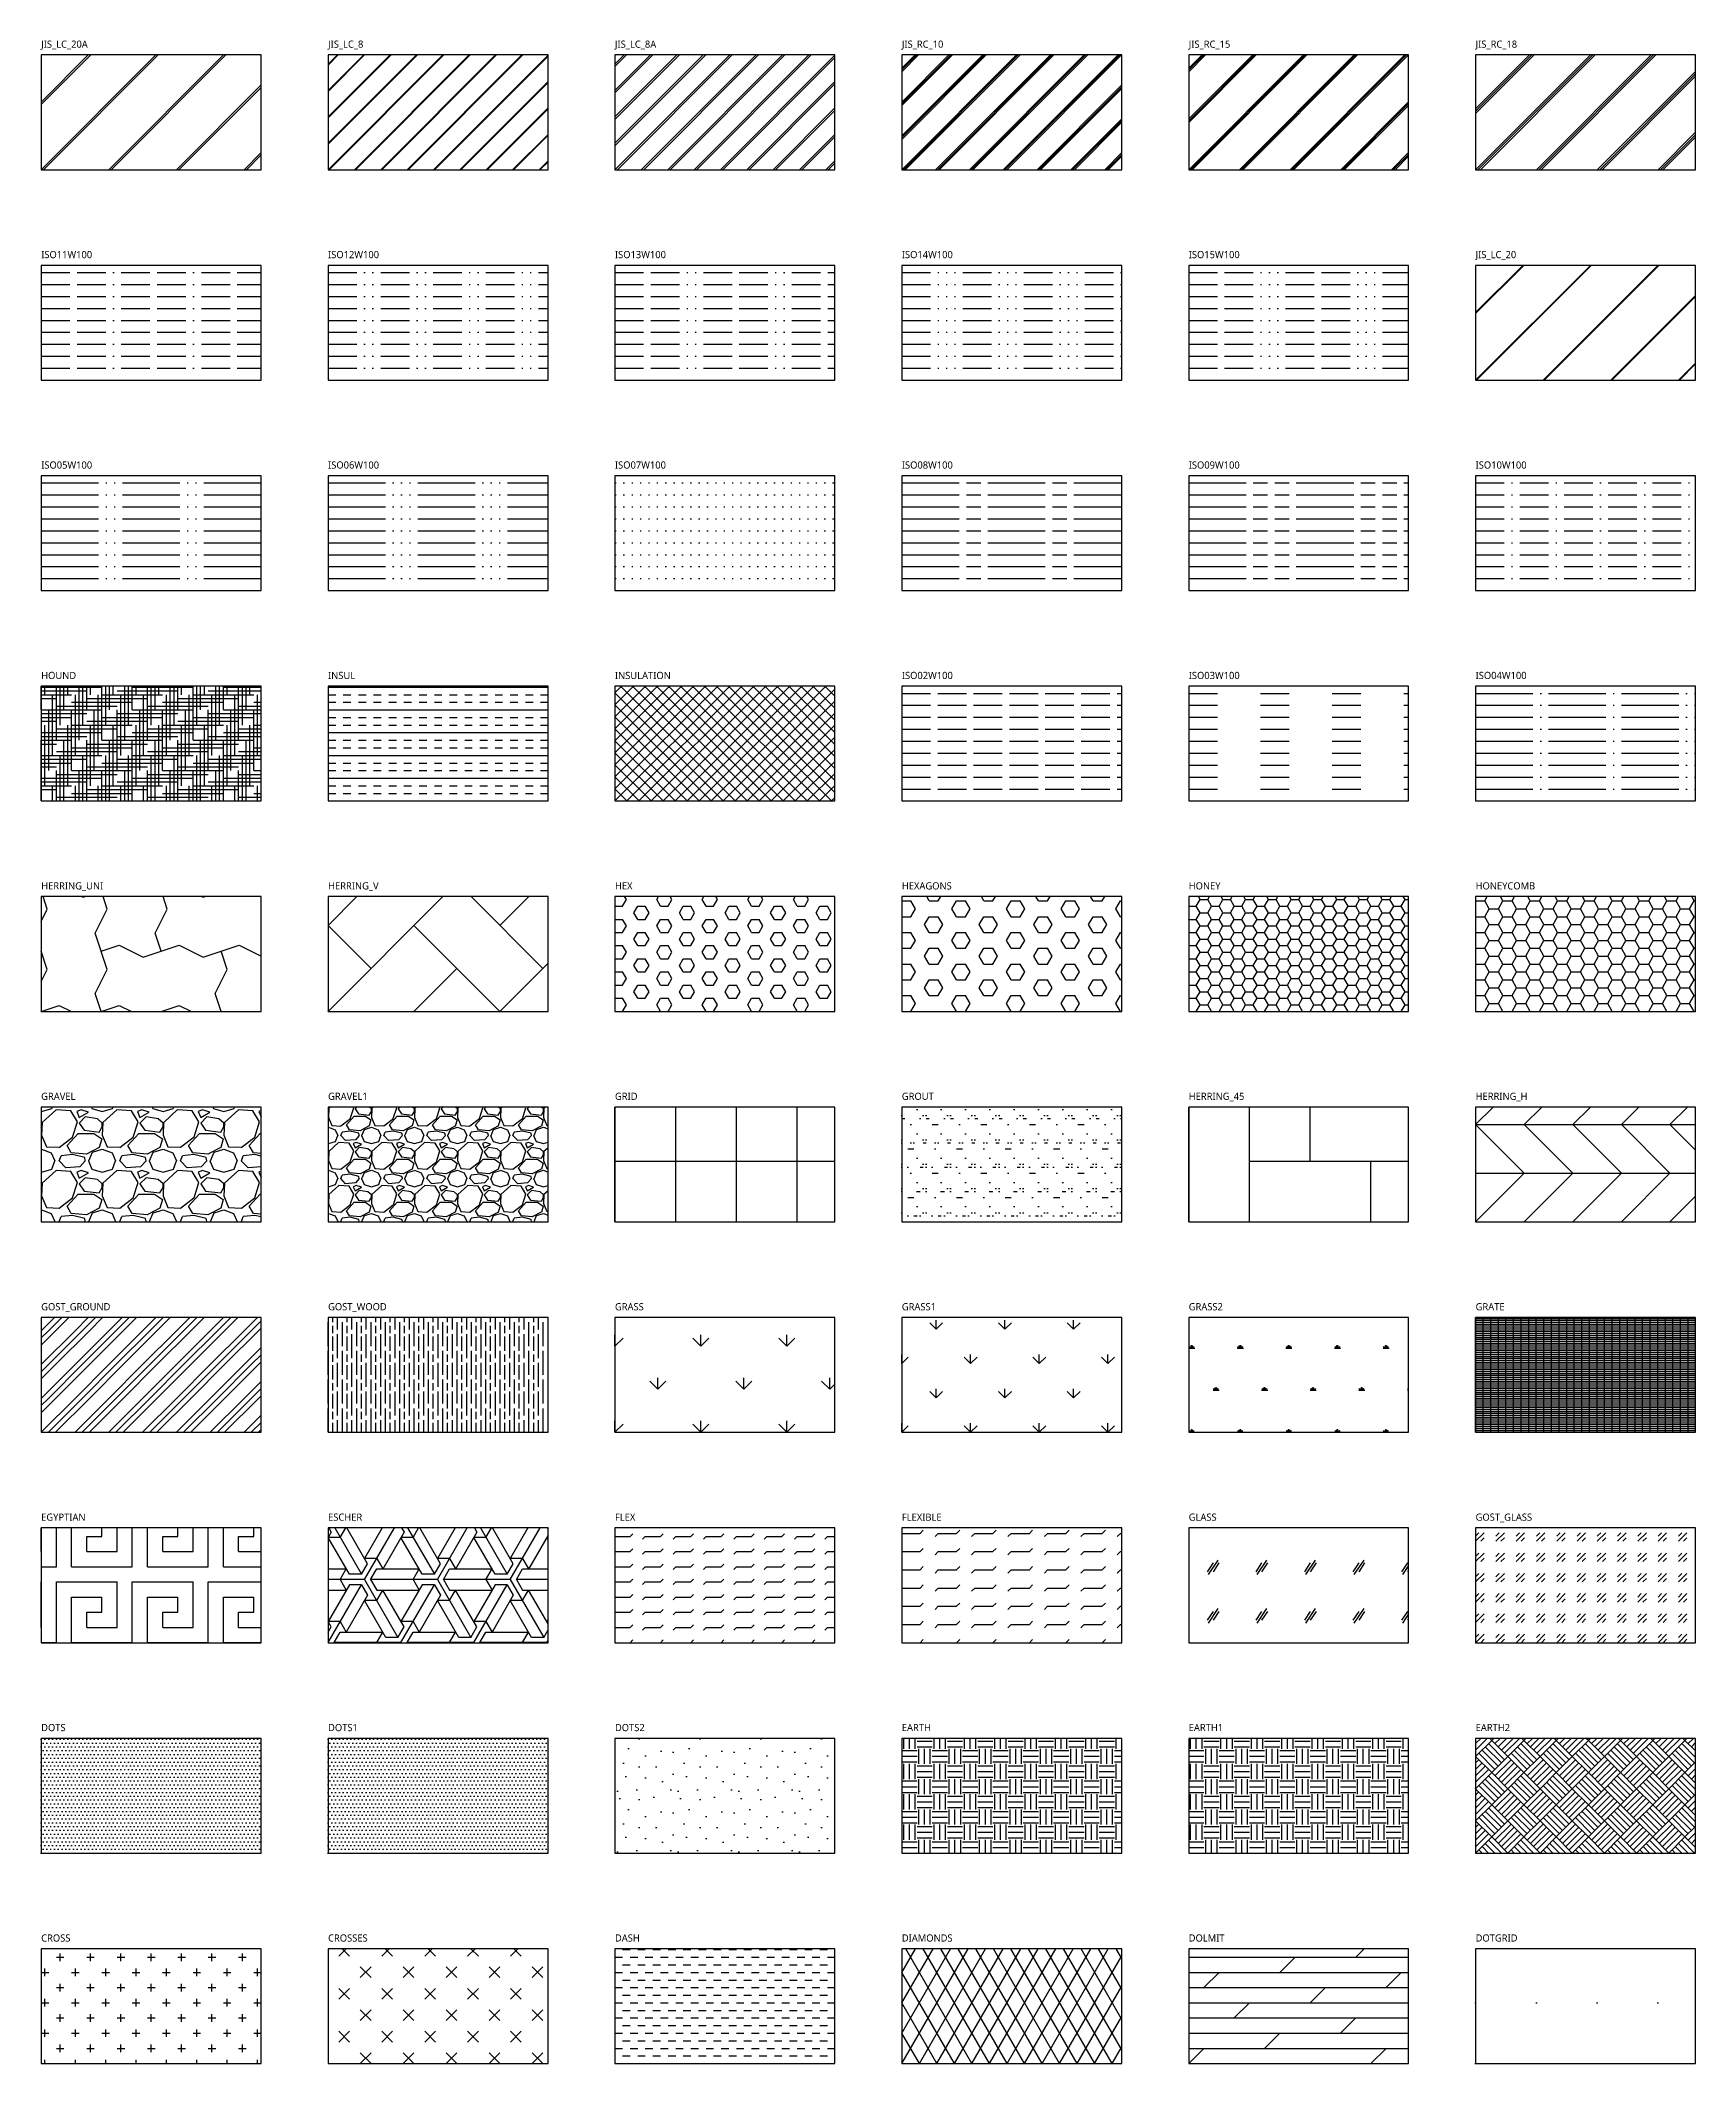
# Model space of a CAD drawing. Header units: metres. Extents: x 0 to 692, y 8 to 2774.
# Drawn here: x 0 to 692, y 920 to 1766 of the extents above; entities that cross this region are included whole.
import ezdxf

# ---------------------------------------------------------------- set-up
doc = ezdxf.new("R2010")
doc.units = ezdxf.units.M
for name, color, linetype in [('FRAME', 8, 'Continuous'), ('HATCH', 7, 'Continuous'), ('LABEL', 2, 'Continuous')]:
    doc.layers.add(name, color=color, linetype=linetype)
doc.styles.add('OpenSans', font='OpenSans-Regular.ttf')

msp = doc.modelspace()

# ---------------------------------------------------------------- texts
at = {"layer": 'LABEL', "style": 'OpenSans'}
for s, p in [('JIS_LC_20A', (0, 1763)), ('JIS_LC_8', (120, 1763)), ('JIS_LC_8A', (240, 1763)), ('JIS_RC_10', (360, 1763)), ('JIS_RC_15', (480, 1763)), ('JIS_RC_18', (600, 1763)), ('ISO11W100', (0, 1675)), ('ISO12W100', (120, 1675)), ('ISO13W100', (240, 1675)), ('ISO14W100', (360, 1675)), ('ISO15W100', (480, 1675)), ('JIS_LC_20', (600, 1675)), ('ISO05W100', (0, 1587)), ('ISO06W100', (120, 1587)), ('ISO07W100', (240, 1587)), ('ISO08W100', (360, 1587)), ('ISO09W100', (480, 1587)), ('ISO10W100', (600, 1587)), ('HOUND', (0, 1499)), ('INSUL', (120, 1499)), ('INSULATION', (240, 1499)), ('ISO02W100', (360, 1499)), ('ISO03W100', (480, 1499)), ('ISO04W100', (600, 1499)), ('HERRING_UNI', (0, 1411)), ('HERRING_V', (120, 1411)), ('HEX', (240, 1411)), ('HEXAGONS', (360, 1411)), ('HONEY', (480, 1411)), ('HONEYCOMB', (600, 1411)), ('GRAVEL', (0, 1323)), ('GRAVEL1', (120, 1323)), ('GRID', (240, 1323)), ('GROUT', (360, 1323)), ('HERRING_45', (480, 1323)), ('HERRING_H', (600, 1323)), ('GOST_GROUND', (0, 1235)), ('GOST_WOOD', (120, 1235)), ('GRASS', (240, 1235)), ('GRASS1', (360, 1235)), ('GRASS2', (480, 1235)), ('GRATE', (600, 1235)), ('EGYPTIAN', (0, 1147)), ('ESCHER', (120, 1147)), ('FLEX', (240, 1147)), ('FLEXIBLE', (360, 1147)), ('GLASS', (480, 1147)), ('GOST_GLASS', (600, 1147)), ('DOTS', (0, 1059)), ('DOTS1', (120, 1059)), ('DOTS2', (240, 1059)), ('EARTH', (360, 1059)), ('EARTH1', (480, 1059)), ('EARTH2', (600, 1059)), ('CROSS', (0, 971)), ('CROSSES', (120, 971)), ('DASH', (240, 971)), ('DIAMONDS', (360, 971)), ('DOLMIT', (480, 971)), ('DOTGRID', (600, 971))]:
    msp.add_text(s, height=3, dxfattribs=at).set_placement(p)

# ---------------------------------------------------------------- hatches: boundary and pattern name
at = {"layer": 'HATCH'}
h = msp.add_hatch(dxfattribs=at)
h.set_pattern_fill('JIS_LC_20A', style=0)
h.set_pattern_definition([(45, (0, 1712), (-14.142, 14.142), []), (45, (1, 1712), (-14.142, 14.142), [])])
h.paths.add_polyline_path([(0, 1712), (92, 1712), (92, 1760), (0, 1760)])
h = msp.add_hatch(dxfattribs=at)
h.set_pattern_fill('JIS_LC_8', style=0)
h.set_pattern_definition([(45, (120, 1712), (-5.51543, 5.51543), []), (45, (120.4, 1712), (-5.51543, 5.51543), [])])
h.paths.add_polyline_path([(120, 1712), (212, 1712), (212, 1760), (120, 1760)])
h = msp.add_hatch(dxfattribs=at)
h.set_pattern_fill('JIS_LC_8A', style=0)
h.set_pattern_definition([(45, (240, 1712), (-5.51543, 5.51543), []), (45, (241, 1712), (-5.51543, 5.51543), [])])
h.paths.add_polyline_path([(240, 1712), (332, 1712), (332, 1760), (240, 1760)])
h = msp.add_hatch(dxfattribs=at)
h.set_pattern_fill('JIS_RC_10', style=0)
h.set_pattern_definition([(45, (360, 1712), (-7.0711, 7.0711), []), (45, (360.725, 1712), (-7.0711, 7.0711), []), (45, (361.45, 1712), (-7.0711, 7.0711), [])])
h.paths.add_polyline_path([(360, 1712), (452, 1712), (452, 1760), (360, 1760)])
h = msp.add_hatch(dxfattribs=at)
h.set_pattern_fill('JIS_RC_15', style=0)
h.set_pattern_definition([(45, (480, 1712), (-10.6066, 10.6066), []), (45, (480.725, 1712), (-10.6066, 10.6066), []), (45, (481.45, 1712), (-10.6066, 10.6066), [])])
h.paths.add_polyline_path([(480, 1712), (572, 1712), (572, 1760), (480, 1760)])
h = msp.add_hatch(dxfattribs=at)
h.set_pattern_fill('JIS_RC_18', style=0)
h.set_pattern_definition([(45, (600, 1712), (-12.728, 12.728), []), (45, (601, 1712), (-12.728, 12.728), []), (45, (602, 1712), (-12.728, 12.728), [])])
h.paths.add_polyline_path([(600, 1712), (692, 1712), (692, 1760), (600, 1760)])
h = msp.add_hatch(dxfattribs=at)
h.set_pattern_fill('ISO11W100', style=0)
h.set_pattern_definition([(0, (0, 1624), (0, 5), [12, -3, 12, -3, 0.5, -3])])
h.paths.add_polyline_path([(0, 1624), (92, 1624), (92, 1672), (0, 1672)])
h = msp.add_hatch(dxfattribs=at)
h.set_pattern_fill('ISO12W100', style=0)
h.set_pattern_definition([(0, (120, 1624), (0, 5), [12, -3, 0.5, -3, 0.5, -3])])
h.paths.add_polyline_path([(120, 1624), (212, 1624), (212, 1672), (120, 1672)])
h = msp.add_hatch(dxfattribs=at)
h.set_pattern_fill('ISO13W100', style=0)
h.set_pattern_definition([(0, (240, 1624), (0, 5), [12, -3, 12, -3, 0.5, -6.5]), (0, (240, 1624), (0, 5), [-33.5, 0.5, -3])])
h.paths.add_polyline_path([(240, 1624), (332, 1624), (332, 1672), (240, 1672)])
h = msp.add_hatch(dxfattribs=at)
h.set_pattern_fill('ISO14W100', style=0)
h.set_pattern_definition([(0, (360, 1624), (0, 5), [12, -3, 0.5, -3, 0.5, -6.5]), (0, (360, 1624), (0, 5), [-22, 0.5, -3])])
h.paths.add_polyline_path([(360, 1624), (452, 1624), (452, 1672), (360, 1672)])
h = msp.add_hatch(dxfattribs=at)
h.set_pattern_fill('ISO15W100', style=0)
h.set_pattern_definition([(0, (480, 1624), (0, 5), [12, -3, 12, -3, 0.5, -10]), (0, (480, 1624), (0, 5), [-33.5, 0.5, -3, 0.5, -3])])
h.paths.add_polyline_path([(480, 1624), (572, 1624), (572, 1672), (480, 1672)])
h = msp.add_hatch(dxfattribs=at)
h.set_pattern_fill('JIS_LC_20', style=0)
h.set_pattern_definition([(45, (600, 1624), (-14.142, 14.142), []), (45, (600.4, 1624), (-14.142, 14.142), [])])
h.paths.add_polyline_path([(600, 1624), (692, 1624), (692, 1672), (600, 1672)])
h = msp.add_hatch(dxfattribs=at)
h.set_pattern_fill('ISO05W100', style=0)
h.set_pattern_definition([(0, (0, 1536), (0, 5), [24, -3, 0.5, -3, 0.5, -3])])
h.paths.add_polyline_path([(0, 1536), (92, 1536), (92, 1584), (0, 1584)])
h = msp.add_hatch(dxfattribs=at)
h.set_pattern_fill('ISO06W100', style=0)
h.set_pattern_definition([(0, (120, 1536), (0, 5), [24, -3, 0.5, -3, 0.5, -6.5]), (0, (120, 1536), (0, 5), [-34, 0.5, -3])])
h.paths.add_polyline_path([(120, 1536), (212, 1536), (212, 1584), (120, 1584)])
h = msp.add_hatch(dxfattribs=at)
h.set_pattern_fill('ISO07W100', style=0)
h.set_pattern_definition([(0, (240, 1536), (0, 5), [0.5, -3])])
h.paths.add_polyline_path([(240, 1536), (332, 1536), (332, 1584), (240, 1584)])
h = msp.add_hatch(dxfattribs=at)
h.set_pattern_fill('ISO08W100', style=0)
h.set_pattern_definition([(0, (360, 1536), (0, 5), [24, -3, 6, -3])])
h.paths.add_polyline_path([(360, 1536), (452, 1536), (452, 1584), (360, 1584)])
h = msp.add_hatch(dxfattribs=at)
h.set_pattern_fill('ISO09W100', style=0)
h.set_pattern_definition([(0, (480, 1536), (0, 5), [24, -3, 6, -3, 6, -3])])
h.paths.add_polyline_path([(480, 1536), (572, 1536), (572, 1584), (480, 1584)])
h = msp.add_hatch(dxfattribs=at)
h.set_pattern_fill('ISO10W100', style=0)
h.set_pattern_definition([(0, (600, 1536), (0, 5), [12, -3, 0.5, -3])])
h.paths.add_polyline_path([(600, 1536), (692, 1536), (692, 1584), (600, 1584)])
h = msp.add_hatch(dxfattribs=at)
h.set_pattern_fill('HOUND', style=0)
h.set_pattern_definition([(0, (0, 1448), (6.35, 1.5875), [25.4, -12.7]), (90, (0, 1448), (-1.5875, -6.35), [25.4, -12.7])])
h.paths.add_polyline_path([(0, 1448), (92, 1448), (92, 1496), (0, 1496)])
h = msp.add_hatch(dxfattribs=at)
h.set_pattern_fill('INSUL', style=0)
h.set_pattern_definition([(0, (120, 1448), (0, 9.525), []), (0, (120, 1451.175), (0, 9.525), [3.175, -3.175]), (0, (120, 1454.35), (0, 9.525), [3.175, -3.175])])
h.paths.add_polyline_path([(120, 1448), (212, 1448), (212, 1496), (120, 1496)])
h = msp.add_hatch(dxfattribs=at)
h.set_pattern_fill('INSULATION', style=0)
h.set_pattern_definition([(45, (240, 1448), (-2.51447, 2.51447), []), (135, (240, 1448), (-2.51447, -2.51447), [])])
h.paths.add_polyline_path([(240, 1448), (332, 1448), (332, 1496), (240, 1496)])
h = msp.add_hatch(dxfattribs=at)
h.set_pattern_fill('ISO02W100', style=0)
h.set_pattern_definition([(0, (360, 1448), (0, 5), [12, -3])])
h.paths.add_polyline_path([(360, 1448), (452, 1448), (452, 1496), (360, 1496)])
h = msp.add_hatch(dxfattribs=at)
h.set_pattern_fill('ISO03W100', style=0)
h.set_pattern_definition([(0, (480, 1448), (0, 5), [12, -18])])
h.paths.add_polyline_path([(480, 1448), (572, 1448), (572, 1496), (480, 1496)])
h = msp.add_hatch(dxfattribs=at)
h.set_pattern_fill('ISO04W100', style=0)
h.set_pattern_definition([(0, (600, 1448), (0, 5), [24, -3, 0.5, -3])])
h.paths.add_polyline_path([(600, 1448), (692, 1448), (692, 1496), (600, 1496)])
h = msp.add_hatch(dxfattribs=at)
h.set_pattern_fill('HERRING_UNI', style=0)
h.set_pattern_definition([(18.435, (0, 1360), (25.1006, 25.1006), [7.9375, -63.5, 15.875, -71.4375]), (18.435, (17.57, 1357.49), (25.1006, 25.1006), [15.875, -63.5, 7.9375, -71.4375]), (108.435, (2.51, 1352.47), (25.101, 25.101), [15.875, -63.5, 15.875, -63.5]), (108.435, (2.51, 1377.57), (25.101, 25.101), [15.875, -63.5, 15.875, -63.5]), (108.435, (25.1, 1360), (25.1, 25.1), [7.938, -71.438]), (108.435, (-22.59, 1377.57), (25.1006, 25.101), [7.938, -71.438]), (333.435, (7.53, 1362.51), (25.1, 25.1), [11.225, -101.028, 11.225, -101.028]), (333.435, (-42.67, 1387.61), (25.1006, 25.101), [11.225, -213.281]), (333.435, (32.63, 1362.51), (25.1, 25.1), [11.225, -44.94, 11.225, -157.154]), (333.435, (-17.57, 1387.61), (25.101, 25.101), [11.225, -213.28]), (333.435, (57.73, 1362.51), (25.1, 25.1), [11.225, -101.028, 11.225, -101.028]), (333.435, (107.933, 1337.41), (25.101, 25.101), [11.225, -213.281]), (63.435, (-2.51, 1367.53), (-25.1007, -25.1005), [11.2255, -44.9008, 11.2255, -101.0285, 11.2255, -44.9008])])
h.paths.add_polyline_path([(0, 1360), (92, 1360), (92, 1408), (0, 1408)])
h = msp.add_hatch(dxfattribs=at)
h.set_pattern_fill('HERRING_V', style=0)
h.set_pattern_definition([(45, (120, 1360), (0, 35.921), [76.2, -25.4]), (135, (137.96, 1377.96), (0, 35.921), [76.2, -25.4])])
h.paths.add_polyline_path([(120, 1360), (212, 1360), (212, 1408), (120, 1408)])
h = msp.add_hatch(dxfattribs=at)
h.set_pattern_fill('HEX', style=0)
h.set_pattern_definition([(0, (240, 1360), (0, 5.49926), [3.175, -6.35]), (120, (240, 1360), (-4.7625, -2.74963), [3.175, -6.35]), (60, (243.175, 1360), (-4.7625, 2.74963), [3.175, -6.35])])
h.paths.add_polyline_path([(240, 1360), (332, 1360), (332, 1408), (240, 1408)])
h = msp.add_hatch(dxfattribs=at)
h.set_pattern_fill('HEXAGONS', style=0)
h.set_pattern_definition([(0, (360, 1360), (0, 6.5991), [3.81, -7.62]), (120, (360, 1360), (-5.715, -3.29956), [3.81, -7.62]), (60, (363.81, 1360), (-5.715, 3.29956), [3.81, -7.62])])
h.paths.add_polyline_path([(360, 1360), (452, 1360), (452, 1408), (360, 1408)])
h = msp.add_hatch(dxfattribs=at)
h.set_pattern_fill('HONEY', style=0)
h.set_pattern_definition([(0, (480, 1360), (4.7625, 2.74963), [3.175, -6.35]), (120, (480, 1360), (-4.7625, 2.74963), [3.175, -6.35]), (60, (480, 1360), (1e-08, 5.49926), [-6.35, 3.175])])
h.paths.add_polyline_path([(480, 1360), (572, 1360), (572, 1408), (480, 1408)])
h = msp.add_hatch(dxfattribs=at)
h.set_pattern_fill('HONEYCOMB', style=0)
h.set_pattern_definition([(0, (600, 1360), (5.715, 3.29956), [3.81, -7.62]), (120, (600, 1360), (-5.715, 3.29956), [3.81, -7.62]), (60, (600, 1360), (1e-08, 6.59911), [-7.62, 3.81])])
h.paths.add_polyline_path([(600, 1360), (692, 1360), (692, 1408), (600, 1408)])
h = msp.add_hatch(dxfattribs=at)
h.set_pattern_fill('GRAVEL', style=0)
h.set_pattern_definition([(228.0128, (18.288, 1297.4), (-203.2, -228.6), [3.4172, -338.3048]), (184.9697, (16.002, 1294.86), (304.8, 25.400001), [5.864, -580.5405]), (132.5104, (10.16, 1294.352), (254, -279.4), [4.1348, -409.3472]), (267.2737, (0.254, 1288.002), (25.4, 508), [5.34, -528.6644]), (292.8337, (0, 1282.668), (-127, 304.8), [5.2363, -518.3981]), (357.2737, (2.032, 1277.842), (-508, 25.4), [5.34, -528.6644]), (37.6942, (7.366, 1277.588), (-330.2, -254), [7.0619, -699.13115]), (72.2553, (12.954, 1281.906), (177.8, 558.8), [6.6672, -660.0526]), (121.4296, (14.986, 1288.256), (-203.2, 330.2), [5.3581, -530.4555]), (175.2364, (12.192, 1292.828), (279.4, -25.4), [6.1171, -299.7394]), (222.3974, (6.096, 1293.336), (-304.8, -279.4), [7.9108, -783.1677]), (138.814, (25.4, 1287.748), (-177.8, 152.4), [2.7, -267.3057]), (171.4692, (23.368, 1289.526), (330.2, -50.8), [5.1368, -508.5464]), (225, (18.288, 1290.288), (-0, -25.4), [3.592, -32.329]), (203.1986, (16.51, 1293.336), (127, 50.8), [1.9344, -191.5062]), (291.8014, (14.732, 1292.574), (-25.4, 76.2), [2.7357, -134.0475]), (30.964, (15.748, 1290.034), (76.2, 50.8), [4.4432, -143.663]), (161.565, (19.558, 1292.32), (50.8, -25.4), [3.213, -77.109]), (16.3895, (0, 1292.574), (254, 76.2), [4.5009, -445.5883]), (70.3462, (4.318, 1293.844), (-101.6, -279.4), [3.776, -373.8222]), (293.1986, (19.558, 1297.4), (-50.8, 127), [3.8688, -189.5718]), (343.6105, (21.082, 1293.844), (-254, 76.2), [4.5009, -445.5883]), (339.444, (0, 1276.826), (-127, 50.8), [4.3404, -212.6773]), (294.7751, (4.064, 1275.302), (-127, 279.4), [3.6367, -360.036]), (66.8014, (19.812, 1272), (50.8, 127), [3.8688, -189.5718]), (17.354, (21.336, 1275.556), (-330.2, -101.6), [4.2578, -421.5238]), (69.444, (7.366, 1272), (-50.8, -127), [2.1702, -214.8475]), (101.31, (18.288, 1272), (-25.4, 101.6), [1.295, -128.22]), (165.964, (18.034, 1273.27), (76.2, -25.4), [5.2363, -99.4905]), (186.009, (12.954, 1274.54), (254, 25.4), [4.8527, -480.4136]), (303.69, (15.748, 1287.748), (-25.4, 50.8), [3.6632, -87.9178]), (353.1572, (17.78, 1284.7), (431.8, -50.8), [6.3956, -633.1601]), (60.9454, (24.13, 1283.938), (-101.6, -177.8), [2.615, -258.894]), (90, (25.4, 1286.224), (-25.4, 25.4), [1.524, -23.876]), (120.2564, (12.446, 1275.302), (101.6, -177.8), [3.5287, -349.3394]), (48.0128, (10.668, 1278.35), (203.2, 228.6), [6.8344, -334.8876]), (0, (15.24, 1283.43), (25.4, 25.4), [6.604, -18.796]), (325.3048, (21.844, 1283.43), (254, -177.8), [4.0161, -397.5932]), (254.0546, (25.146, 1281.144), (-25.4, -101.6), [3.6983, -181.2165]), (207.646, (24.13, 1277.588), (-482.6, -254), [6.02145, -596.1246]), (175.4261, (18.796, 1274.794), (-330.2, 25.4), [6.3703, -630.6585])])
h.paths.add_polyline_path([(0, 1272), (92, 1272), (92, 1320), (0, 1320)])
h = msp.add_hatch(dxfattribs=at)
h.set_pattern_fill('GRAVEL1', style=0)
h.set_pattern_definition([(228.0128, (132.96, 1290), (-143.999968, -162.000024), [2.4216, -239.7436]), (184.9697, (131.34, 1288.2), (216.000019, 17.9998435), [4.1556, -411.40665]), (132.5104, (127.2, 1287.84), (179.999833, -198.000156), [2.9302, -290.0886]), (267.2737, (120.18, 1283.34), (17.999928, 360.000005), [3.7843, -374.64404]), (292.8337, (120, 1279.56), (-90.000178, 215.9999354), [3.7108, -367.3687]), (357.2737, (121.44, 1276.14), (-360.000005, 17.999928), [3.7843, -374.64404]), (37.6942, (125.22, 1275.96), (-234.000132, -179.9998273), [5.0045, -495.4473]), (72.2553, (129.18, 1279.02), (126.0001937, 395.999932), [4.7248, -467.7538]), (121.4296, (130.62, 1283.52), (-144.000148, 233.999911), [3.7971, -375.9133]), (175.2364, (128.64, 1286.76), (198.000017, -17.999848), [4.335, -212.4137]), (222.3974, (124.32, 1287.12), (-216.0001323, -197.9998575), [5.60606, -555.00075]), (138.814, (138, 1283.16), (-126.000053, 107.99995), [1.9134, -189.4292]), (171.4692, (136.56, 1284.42), (233.999969, -36.000142), [3.6403, -360.3872]), (225, (132.96, 1284.96), (-0, -18), [2.5456, -22.9103]), (203.1986, (131.7, 1287.12), (89.999995, 36.000024), [1.3708, -135.713]), (291.8014, (130.44, 1286.58), (-18, 54), [1.9387, -94.9943]), (30.964, (131.16, 1284.78), (53.99996, 36.00004), [3.1487, -101.8084]), (161.565, (133.86, 1286.4), (36, -17.99997), [2.2768, -54.6442]), (16.3895, (120, 1286.58), (180.00004, 53.999869), [3.1896, -315.7712]), (70.3462, (123.06, 1287.48), (-71.999914, -198.000038), [2.6759, -264.9133]), (293.1986, (133.86, 1290), (-36.000024, 89.999995), [2.7417, -134.3422]), (343.6105, (134.94, 1287.48), (-180.00004, 53.999869), [3.1896, -315.7712]), (339.444, (120, 1275.42), (-90.000033, 35.99993), [3.0758, -150.7162]), (294.7751, (122.88, 1274.34), (-89.99986, 198.000062), [2.5772, -255.1436]), (66.8014, (134.04, 1272), (36.000024, 89.999995), [2.7417, -134.3422]), (17.354, (135.12, 1274.52), (-234.000036, -71.999901), [3.01736, -298.7176]), (69.444, (125.22, 1272), (-35.99993, -90.000033), [1.5379, -152.2542]), (101.31, (132.96, 1272), (-17.99996, 72.00001), [0.9178, -90.8645]), (165.964, (132.78, 1272.9), (54, -17.99997), [3.7108, -70.5051]), (186.009, (129.18, 1273.8), (179.9999955, 17.999988), [3.4389, -340.4506]), (303.69, (131.16, 1283.16), (-18.00002, 36), [2.596, -62.304]), (353.1572, (132.6, 1281), (305.9999886, -36.000144), [4.5323, -448.69613]), (60.9454, (137.1, 1280.46), (-72, -126.000007), [1.8532, -183.4681]), (90, (138, 1282.08), (-18, 18), [1.08, -16.92]), (120.2564, (128.82, 1274.34), (71.999908, -126.000044), [2.5006, -247.5634]), (48.0128, (127.56, 1276.5), (143.999968, 162.000024), [4.8433, -237.3219]), (0, (130.8, 1280.1), (18, 18), [4.68, -13.32]), (325.3048, (135.48, 1280.1), (-179.999897, 126.000155), [2.84605, -281.7589]), (254.0546, (137.82, 1278.48), (-18, -72), [2.6208, -128.4211]), (207.646, (137.1, 1275.96), (-341.9999245, -180.000139), [4.2672, -422.45053]), (175.4261, (133.32, 1273.98), (-233.9997864, 17.9999), [4.5144, -446.9229])])
h.paths.add_polyline_path([(120, 1272), (212, 1272), (212, 1320), (120, 1320)])
h = msp.add_hatch(dxfattribs=at)
h.set_pattern_fill('GRID', style=0)
h.set_pattern_definition([(0, (240, 1272), (0, 25.4), []), (90, (240, 1272), (-25.4, 0), [])])
h.paths.add_polyline_path([(240, 1272), (332, 1272), (332, 1320), (240, 1320)])
h = msp.add_hatch(dxfattribs=at)
h.set_pattern_fill('GROUT', style=0)
h.set_pattern_definition([(0, (365.08, 1274.54), (1.27, 10.16), [1.27, -8.89]), (0, (366.35, 1278.35), (0, 10.16), [0, -10.16]), (0, (362.54, 1274.54), (3.81, 10.16), [0, -10.16]), (0, (362.54, 1282.16), (10.16, 10.16), [2.54, -17.78]), (0, (370.16, 1275.81), (0, 10.16), [0, -10.16]), (0, (367.62, 1274.54), (2.54, 10.16), [0, -10.16]), (0, (368.89, 1275.81), (0, 10.16), [0, -10.16]), (0, (363.81, 1282.16), (0, 10.16), [0, -10.16])])
h.paths.add_polyline_path([(360, 1272), (452, 1272), (452, 1320), (360, 1320)])
h = msp.add_hatch(dxfattribs=at)
h.set_pattern_fill('HERRING_45', style=0)
h.set_pattern_definition([(0, (480, 1272), (25.4, 25.4), [76.2, -25.4]), (90, (505.4, 1272), (-25.4, -25.4), [76.2, -25.4])])
h.paths.add_polyline_path([(480, 1272), (572, 1272), (572, 1320), (480, 1320)])
h = msp.add_hatch(dxfattribs=at)
h.set_pattern_fill('HERRING_H', style=0)
h.set_pattern_definition([(0, (600, 1272), (0, 20.32), []), (315, (600, 1272), (20.32, -0), [28.737, -28.737]), (45, (600, 1272), (20.32, 0), [28.737, -28.737])])
h.paths.add_polyline_path([(600, 1272), (692, 1272), (692, 1320), (600, 1320)])
h = msp.add_hatch(dxfattribs=at)
h.set_pattern_fill('GOST_GROUND', style=0)
h.set_pattern_definition([(45, (0, 1184), (14.1421, 0), [20]), (45, (3, 1184), (14.1421, 0), [20]), (45, (6, 1184), (14.1421, 0), [20])])
h.paths.add_polyline_path([(0, 1184), (92, 1184), (92, 1232), (0, 1232)])
h = msp.add_hatch(dxfattribs=at)
h.set_pattern_fill('GOST_WOOD', style=0)
h.set_pattern_definition([(90, (120, 1184), (6, 0), [10, -2]), (90, (122, 1182), (6, 0), [6, -1.5, 3, -1.5]), (90, (124, 1179), (6, 0), [10, -2])])
h.paths.add_polyline_path([(120, 1184), (212, 1184), (212, 1232), (120, 1232)])
h = msp.add_hatch(dxfattribs=at)
h.set_pattern_fill('GRASS', style=0)
h.set_pattern_definition([(90, (240, 1184), (-17.9605, 17.9605), [4.7625, -31.1585]), (45, (240, 1184), (-17.9605, 17.9605), [4.7625, -20.6375]), (135, (240, 1184), (-17.9605, -17.9605), [4.7625, -20.6375])])
h.paths.add_polyline_path([(240, 1184), (332, 1184), (332, 1232), (240, 1232)])
h = msp.add_hatch(dxfattribs=at)
h.set_pattern_fill('GRASS1', style=0)
h.set_pattern_definition([(90, (360, 1184), (-14.3684, 14.3684), [3.81, -24.9268]), (45, (360, 1184), (-14.3684, 14.3684), [3.81, -16.51]), (135, (360, 1184), (-14.3684, -14.3684), [3.81, -16.51])])
h.paths.add_polyline_path([(360, 1184), (452, 1184), (452, 1232), (360, 1232)])
h = msp.add_hatch(dxfattribs=at)
h.set_pattern_fill('GRASS2', style=0)
h.set_pattern_definition([(0, (480, 1184), (10.16, 17.5976), [2.54, -17.78]), (90, (481.27, 1184), (-10.16, 17.5976), [1.27, -33.9253]), (90, (481.587, 1184), (-10.16, 17.5976), [1.016, -34.1793]), (90, (480.952, 1184), (-10.16, 17.5976), [1.016, -34.1793]), (60, (481.905, 1184), (-10.16, 17.5976), [0.8128, -19.5072]), (120, (480.635, 1184), (-20.32, 8e-09), [0.8128, -19.5072])])
h.paths.add_polyline_path([(480, 1184), (572, 1184), (572, 1232), (480, 1232)])
h = msp.add_hatch(dxfattribs=at)
h.set_pattern_fill('GRATE', style=0)
h.set_pattern_definition([(0, (600, 1184), (0, 0.79375), []), (90, (600, 1184), (-3.175, 0), [])])
h.paths.add_polyline_path([(600, 1184), (692, 1184), (692, 1232), (600, 1232)])
h = msp.add_hatch(dxfattribs=at)
h.set_pattern_fill('EGYPTIAN', style=0)
h.set_pattern_definition([(0, (0, 1096), (0, 31.75), [6.35, -6.35, 19.05]), (0, (0, 1102.35), (0, 31.75), [-19.05, 12.7]), (0, (0, 1108.7), (0, 31.75), [-19.05, 6.35, -6.35]), (0, (0, 1115.05), (0, 31.75), [-12.7, 12.7, -6.35]), (0, (0, 1121.4), (0, 31.75), [-6.35, 25.4]), (90, (6.35, 1096), (-31.75, 0), [25.4, -6.35]), (90, (12.7, 1096), (-31.75, 0), [19.05, -12.7]), (90, (19.05, 1096), (-31.75, 0), [-6.35, 6.35, -19.05]), (90, (25.4, 1096), (-31.75, 0), [-12.7, 6.35, -12.7]), (90, (31.75, 1096), (-31.75, 0), [-6.35, 19.05, -6.35])])
h.paths.add_polyline_path([(0, 1096), (92, 1096), (92, 1144), (0, 1144)])
h = msp.add_hatch(dxfattribs=at)
h.set_pattern_fill('ESCHER', style=0)
h.set_pattern_definition([(60, (120, 1096), (-30.48, -7e-09), [27.94, -2.54]), (180, (120, 1096), (15.24, -26.3965), [27.94, -2.54]), (300, (120, 1096), (30.48, -7e-09), [27.94, -2.54]), (60, (122.54, 1096), (-30.48, -7e-09), [5.08, -25.4]), (300, (122.54, 1096), (30.48, -7e-09), [5.08, -25.4]), (60, (118.73, 1098.2), (-30.48, -7e-09), [5.08, -25.4]), (180, (118.73, 1098.2), (15.24, -26.3965), [5.08, -25.4]), (300, (118.73, 1093.8), (30.48, -7e-09), [5.08, -25.4]), (180, (118.73, 1093.8), (15.24, -26.3965), [5.08, -25.4]), (60, (109.84, 1096), (-30.48, -7e-09), [5.08, -25.4]), (300, (109.84, 1096), (30.48, -7e-09), [5.08, -25.4]), (60, (125.08, 1087.2), (-30.48, -7e-09), [5.08, -25.4]), (180, (125.08, 1087.2), (15.24, -26.3965), [5.08, -25.4]), (300, (125.08, 1104.8), (30.48, -7e-09), [5.08, -25.4]), (180, (125.08, 1104.8), (15.24, -26.3965), [5.08, -25.4]), (0, (125.08, 1100.4), (-15.24, 26.3965), [17.78, -12.7]), (0, (125.08, 1091.6), (-15.24, 26.3965), [17.78, -12.7]), (120, (121.27, 1102.6), (-30.48, 7e-09), [17.78, -12.7]), (120, (113.65, 1098.2), (-30.48, 7e-09), [17.78, -12.7]), (240, (113.65, 1093.8), (15.24, -26.3965), [17.78, -12.7]), (240, (121.27, 1089.4), (15.24, -26.3965), [17.78, -12.7])])
h.paths.add_polyline_path([(120, 1096), (212, 1096), (212, 1144), (120, 1144)])
h = msp.add_hatch(dxfattribs=at)
h.set_pattern_fill('FLEX', style=0)
h.set_pattern_definition([(0, (240, 1096), (0, 6.35), [6.35, -6.35]), (45, (246.35, 1096), (0, 6.35), [1.5875, -5.80526, 1.5875, -8.98026])])
h.paths.add_polyline_path([(240, 1096), (332, 1096), (332, 1144), (240, 1144)])
h = msp.add_hatch(dxfattribs=at)
h.set_pattern_fill('FLEXIBLE', style=0)
h.set_pattern_definition([(0, (360, 1096), (0, 7.62), [7.62, -7.62]), (45, (367.62, 1096), (0, 7.62), [1.905, -6.9663, 1.905, -10.7763])])
h.paths.add_polyline_path([(360, 1096), (452, 1096), (452, 1144), (360, 1144)])
h = msp.add_hatch(dxfattribs=at)
h.set_pattern_fill('GLASS', style=0)
h.set_pattern_definition([(236.31, (492.192, 1110.224), (-20.32003, -40.64), [7.3265, -65.9383]), (236.31, (492.5984, 1109.005), (-20.32003, -40.64), [4.396, -68.869]), (236.31, (490.16, 1109.005), (-20.32003, -40.64), [4.396, -68.869])])
h.paths.add_polyline_path([(480, 1096), (572, 1096), (572, 1144), (480, 1144)])
h = msp.add_hatch(dxfattribs=at)
h.set_pattern_fill('GOST_GLASS', style=0)
h.set_pattern_definition([(45, (600, 1096), (8.48528, 0), [5, -7]), (45, (602.1213, 1096), (8.48528, 0), [2, -10]), (45, (600, 1098.1213), (8.48528, 0), [2, -10])])
h.paths.add_polyline_path([(600, 1096), (692, 1096), (692, 1144), (600, 1144)])
h = msp.add_hatch(dxfattribs=at)
h.set_pattern_fill('DOTS', style=0)
h.set_pattern_definition([(0, (0, 1008), (0.79375, 1.5875), [0, -1.5875])])
h.paths.add_polyline_path([(0, 1008), (92, 1008), (92, 1056), (0, 1056)])
h = msp.add_hatch(dxfattribs=at)
h.set_pattern_fill('DOTS1', style=0)
h.set_pattern_definition([(0, (120, 1008), (0.79375, 1.5875), [0, -1.5875])])
h.paths.add_polyline_path([(120, 1008), (212, 1008), (212, 1056), (120, 1056)])
h = msp.add_hatch(dxfattribs=at)
h.set_pattern_fill('DOTS2', style=0)
h.set_pattern_definition([(0, (241.016, 1008.508), (0, 25.4), [0, -25.4]), (0, (249.144, 1009.016), (0, 25.4), [0, -25.4]), (0, (244.572, 1014.604), (0, 25.4), [0, -25.4]), (0, (250.16, 1018.668), (0, 25.4), [0, -25.4]), (0, (243.556, 1020.192), (0, 25.4), [0, -25.4]), (0, (245.588, 1026.288), (0, 25.4), [0, -25.4]), (0, (242.032, 1030.86), (0, 25.4), [0, -25.4]), (0, (250.16, 1030.352), (0, 25.4), [0, -25.4]), (0, (256.256, 1031.368), (0, 25.4), [0, -25.4]), (0, (259.304, 1025.272), (0, 25.4), [0, -25.4]), (0, (264.384, 1024.764), (0, 25.4), [0, -25.4]), (0, (264.384, 1015.62), (0, 25.4), [0, -25.4]), (0, (259.812, 1012.572), (0, 25.4), [0, -25.4]), (0, (252.7, 1014.096), (0, 25.4), [0, -25.4]), (0, (257.272, 1018.668), (0, 25.4), [0, -25.4]), (0, (252.7, 1023.24), (0, 25.4), [0, -25.4]), (0, (263.368, 1009.016), (0, 25.4), [0, -25.4])])
h.paths.add_polyline_path([(240, 1008), (332, 1008), (332, 1056), (240, 1056)])
h = msp.add_hatch(dxfattribs=at)
h.set_pattern_fill('EARTH', style=0)
h.set_pattern_definition([(0, (360, 1008), (6.35, 6.35), [6.35, -6.35]), (0, (360, 1010.381), (6.35, 6.35), [6.35, -6.35]), (0, (360, 1012.7625), (6.35, 6.35), [6.35, -6.35]), (90, (360.794, 1013.556), (-6.35, 6.35), [6.35, -6.35]), (90, (363.175, 1013.556), (-6.35, 6.35), [6.35, -6.35]), (90, (365.556, 1013.556), (-6.35, 6.35), [6.35, -6.35])])
h.paths.add_polyline_path([(360, 1008), (452, 1008), (452, 1056), (360, 1056)])
h = msp.add_hatch(dxfattribs=at)
h.set_pattern_fill('EARTH1', style=0)
h.set_pattern_definition([(0, (480, 1008), (6.35, 6.35), [6.35, -6.35]), (0, (480, 1010.381), (6.35, 6.35), [6.35, -6.35]), (0, (480, 1012.7625), (6.35, 6.35), [6.35, -6.35]), (90, (480.794, 1013.556), (-6.35, 6.35), [6.35, -6.35]), (90, (483.175, 1013.556), (-6.35, 6.35), [6.35, -6.35]), (90, (485.556, 1013.556), (-6.35, 6.35), [6.35, -6.35])])
h.paths.add_polyline_path([(480, 1008), (572, 1008), (572, 1056), (480, 1056)])
h = msp.add_hatch(dxfattribs=at)
h.set_pattern_fill('EARTH2', style=0)
h.set_pattern_definition([(45, (600, 1008), (0, 13.4704), [9.525, -9.525]), (45, (598.653, 1009.347), (0, 13.4704), [9.525, -9.525]), (45, (597.306, 1010.694), (0, 13.4704), [9.525, -9.525]), (45, (595.959, 1012.041), (0, 13.4704), [9.525, -9.525]), (45, (594.612, 1013.388), (0, 13.4704), [9.525, -9.525]), (45, (593.265, 1014.735), (0, 13.4704), [9.525, -9.525]), (135, (600, 1008), (-13.4704, 0), [9.525, -9.525]), (135, (598.653, 1006.653), (-13.4704, 0), [9.525, -9.525]), (135, (597.306, 1005.306), (-13.4704, 0), [9.525, -9.525]), (135, (595.959, 1003.959), (-13.4704, 0), [9.525, -9.525]), (135, (594.612, 1002.612), (-13.4704, 0), [9.525, -9.525]), (135, (593.265, 1001.265), (-13.4704, 0), [9.525, -9.525])])
h.paths.add_polyline_path([(600, 1008), (692, 1008), (692, 1056), (600, 1056)])
h = msp.add_hatch(dxfattribs=at)
h.set_pattern_fill('CROSS', style=0)
h.set_pattern_definition([(0, (0, 920), (6.35, 6.35), [3.175, -9.525]), (90, (1.5875, 918.4125), (-6.35, 6.35), [3.175, -9.525])])
h.paths.add_polyline_path([(0, 920), (92, 920), (92, 968), (0, 968)])
h = msp.add_hatch(dxfattribs=at)
h.set_pattern_fill('CROSSES', style=0)
h.set_pattern_definition([(45, (115.51, 920), (-8.9803, 8.9803), [6.35, -6.35]), (135, (120, 920), (-8.9803, -8.9803), [6.35, -6.35])])
h.paths.add_polyline_path([(120, 920), (212, 920), (212, 968), (120, 968)])
h = msp.add_hatch(dxfattribs=at)
h.set_pattern_fill('DASH', style=0)
h.set_pattern_definition([(0, (240, 920), (3.175, 3.175), [3.175, -3.175])])
h.paths.add_polyline_path([(240, 920), (332, 920), (332, 968), (240, 968)])
h = msp.add_hatch(dxfattribs=at)
h.set_pattern_fill('DIAMONDS', style=0)
h.set_pattern_definition([(60, (360, 920), (-5.49926, 3.175), []), (120, (360, 920), (-5.49926, -3.175), [])])
h.paths.add_polyline_path([(360, 920), (452, 920), (452, 968), (360, 968)])
h = msp.add_hatch(dxfattribs=at)
h.set_pattern_fill('DOLMIT', style=0)
h.set_pattern_definition([(0, (480, 920), (0, 6.35), []), (45, (480, 920), (-12.7, 12.7), [8.9803, -17.9605])])
h.paths.add_polyline_path([(480, 920), (572, 920), (572, 968), (480, 968)])
h = msp.add_hatch(dxfattribs=at)
h.set_pattern_fill('DOTGRID', style=0)
h.set_pattern_definition([(0, (600, 920), (0, 25.4), [0, -25.4])])
h.paths.add_polyline_path([(600, 920), (692, 920), (692, 968), (600, 968)])

# ---------------------------------------------------------------- linework, layer by layer
at = {"layer": 'FRAME'}
for points in [[(0, 1712), (92, 1712), (92, 1760), (0, 1760)], [(120, 1712), (212, 1712), (212, 1760), (120, 1760)], [(240, 1712), (332, 1712), (332, 1760), (240, 1760)], [(360, 1712), (452, 1712), (452, 1760), (360, 1760)], [(480, 1712), (572, 1712), (572, 1760), (480, 1760)], [(600, 1712), (692, 1712), (692, 1760), (600, 1760)], [(0, 1624), (92, 1624), (92, 1672), (0, 1672)], [(120, 1624), (212, 1624), (212, 1672), (120, 1672)], [(240, 1624), (332, 1624), (332, 1672), (240, 1672)], [(360, 1624), (452, 1624), (452, 1672), (360, 1672)], [(480, 1624), (572, 1624), (572, 1672), (480, 1672)], [(600, 1624), (692, 1624), (692, 1672), (600, 1672)], [(0, 1536), (92, 1536), (92, 1584), (0, 1584)], [(120, 1536), (212, 1536), (212, 1584), (120, 1584)], [(240, 1536), (332, 1536), (332, 1584), (240, 1584)], [(360, 1536), (452, 1536), (452, 1584), (360, 1584)], [(480, 1536), (572, 1536), (572, 1584), (480, 1584)], [(600, 1536), (692, 1536), (692, 1584), (600, 1584)], [(0, 1448), (92, 1448), (92, 1496), (0, 1496)], [(120, 1448), (212, 1448), (212, 1496), (120, 1496)], [(240, 1448), (332, 1448), (332, 1496), (240, 1496)], [(360, 1448), (452, 1448), (452, 1496), (360, 1496)], [(480, 1448), (572, 1448), (572, 1496), (480, 1496)], [(600, 1448), (692, 1448), (692, 1496), (600, 1496)], [(0, 1360), (92, 1360), (92, 1408), (0, 1408)], [(120, 1360), (212, 1360), (212, 1408), (120, 1408)], [(240, 1360), (332, 1360), (332, 1408), (240, 1408)], [(360, 1360), (452, 1360), (452, 1408), (360, 1408)], [(480, 1360), (572, 1360), (572, 1408), (480, 1408)], [(600, 1360), (692, 1360), (692, 1408), (600, 1408)], [(0, 1272), (92, 1272), (92, 1320), (0, 1320)], [(120, 1272), (212, 1272), (212, 1320), (120, 1320)], [(240, 1272), (332, 1272), (332, 1320), (240, 1320)], [(360, 1272), (452, 1272), (452, 1320), (360, 1320)], [(480, 1272), (572, 1272), (572, 1320), (480, 1320)], [(600, 1272), (692, 1272), (692, 1320), (600, 1320)], [(0, 1184), (92, 1184), (92, 1232), (0, 1232)], [(120, 1184), (212, 1184), (212, 1232), (120, 1232)], [(240, 1184), (332, 1184), (332, 1232), (240, 1232)], [(360, 1184), (452, 1184), (452, 1232), (360, 1232)], [(480, 1184), (572, 1184), (572, 1232), (480, 1232)], [(600, 1184), (692, 1184), (692, 1232), (600, 1232)], [(0, 1096), (92, 1096), (92, 1144), (0, 1144)], [(120, 1096), (212, 1096), (212, 1144), (120, 1144)], [(240, 1096), (332, 1096), (332, 1144), (240, 1144)], [(360, 1096), (452, 1096), (452, 1144), (360, 1144)], [(480, 1096), (572, 1096), (572, 1144), (480, 1144)], [(600, 1096), (692, 1096), (692, 1144), (600, 1144)], [(0, 1008), (92, 1008), (92, 1056), (0, 1056)], [(120, 1008), (212, 1008), (212, 1056), (120, 1056)], [(240, 1008), (332, 1008), (332, 1056), (240, 1056)], [(360, 1008), (452, 1008), (452, 1056), (360, 1056)], [(480, 1008), (572, 1008), (572, 1056), (480, 1056)], [(600, 1008), (692, 1008), (692, 1056), (600, 1056)], [(0, 920), (92, 920), (92, 968), (0, 968)], [(120, 920), (212, 920), (212, 968), (120, 968)], [(240, 920), (332, 920), (332, 968), (240, 968)], [(360, 920), (452, 920), (452, 968), (360, 968)], [(480, 920), (572, 920), (572, 968), (480, 968)], [(600, 920), (692, 920), (692, 968), (600, 968)]]:
    msp.add_lwpolyline(points, close=True, dxfattribs=at)

msp.set_redraw_order([(e.dxf.handle, doc.entitydb.next_handle()) for e in msp.query("TEXT MTEXT ATTDEF DIMENSION ARC_DIMENSION")])  # texts and dimensions are drawn at this point

doc.saveas('drawing.dxf')
